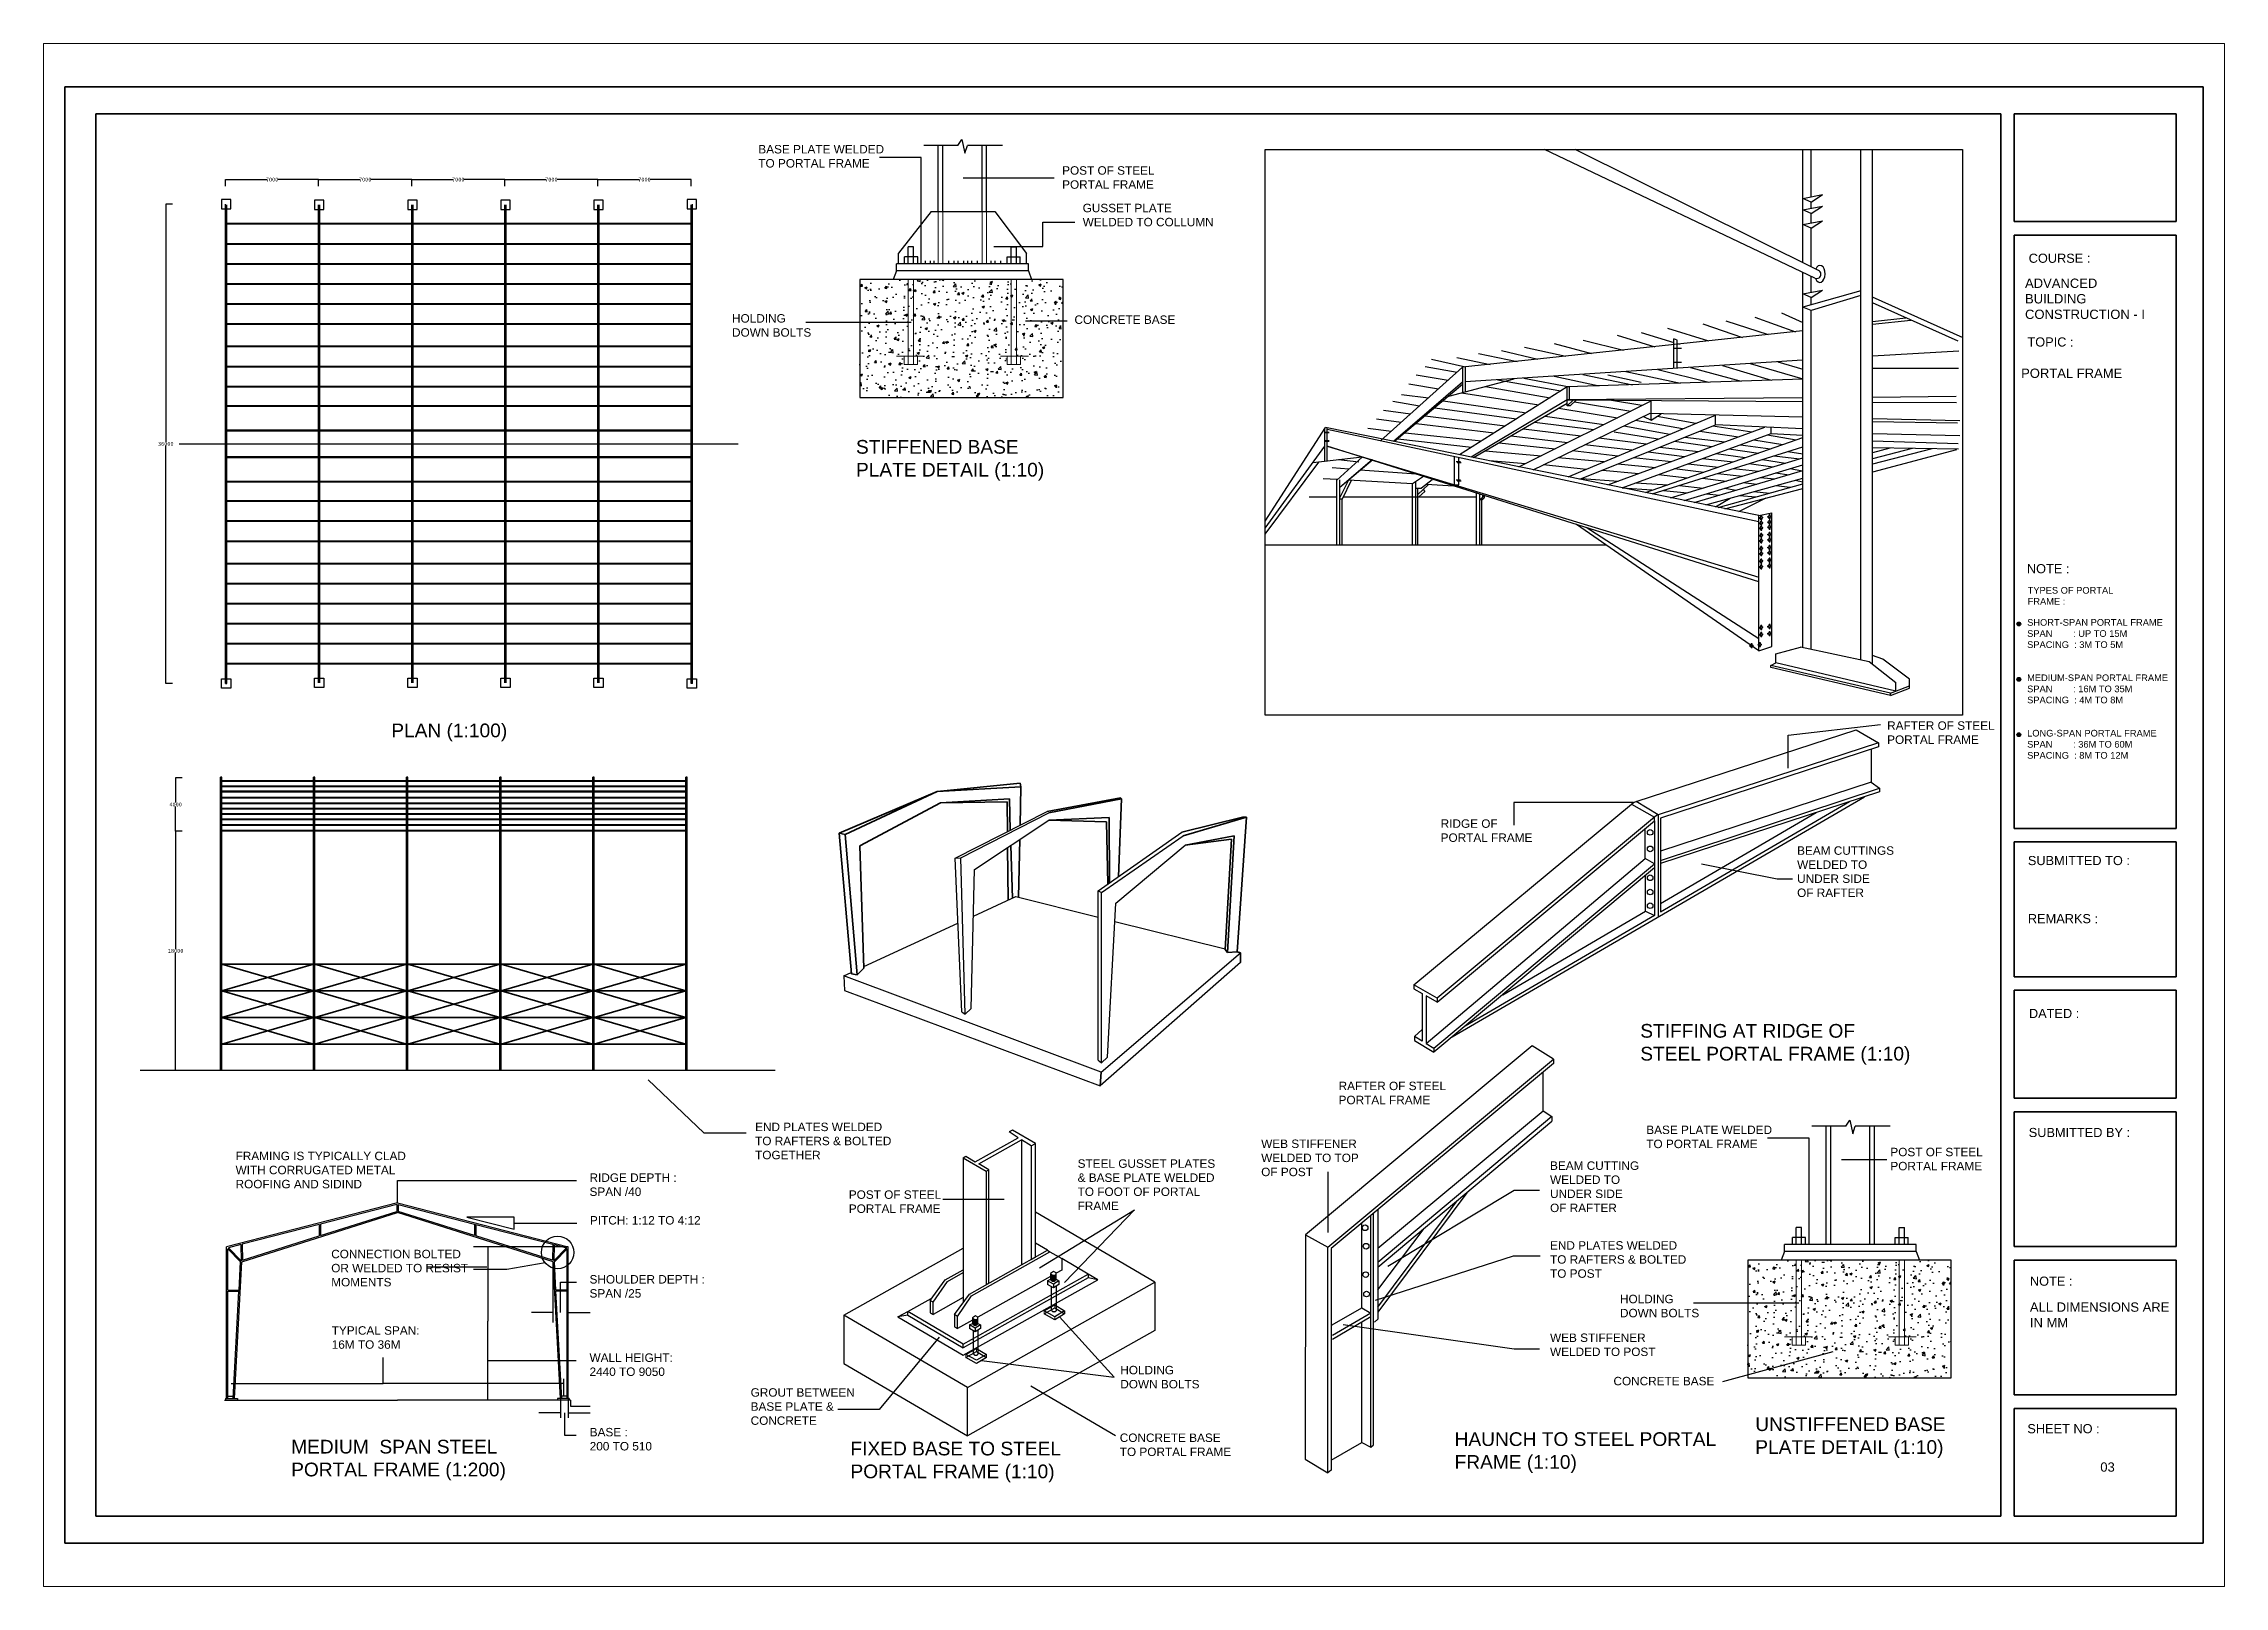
# Paper-space layout '배치1' of a CAD drawing. Header units: millimetres. Extents: x 15 to 242, y 17 to 178.
# The model-space entities are those that its viewports show. They can reach past a viewport. Long polylines and large blocks are cut down to what shows.
import ezdxf

# ---------------------------------------------------------------- set-up
doc = ezdxf.new("R2010")
doc.units = ezdxf.units.MM
for name, pattern in [('CENTER', [2, 1.25, -0.25, 0.25, -0.25]), ('DASHED', [19.05, 12.7, -6.35]), ('DASHED2', [9.525, 6.35, -3.175])]:
    doc.linetypes.add(name, pattern=pattern)
for name, color, linetype in [('A-ANNO', 1, 'Continuous'), ('A-TEXT', 2, 'Continuous'), ('aaa', 3, 'Continuous'), ('COLUMNS', 3, 'Continuous'), ('pl', 1, 'Continuous'), ('upper', 4, 'Continuous')]:
    doc.layers.add(name, color=color, linetype=linetype)
for name, color, linetype, lineweight in [('BOUNDARY', 4, 'Continuous', 35), ('desh line', 2, 'DASHED2', 0), ('Dimensions', 4, 'Continuous', 15), ('TEXT', 4, 'Continuous', 0)]:
    doc.layers.add(name, color=color, linetype=linetype, lineweight=lineweight)
doc.styles.add('Notes', font='ARIAL.TTF', dxfattribs={"height": 3})
doc.styles.get("Standard").update_dxf_attribs({"font": 'simsun.ttc'})
doc.dimstyles.get("Standard").update_dxf_attribs({"dimtxt": 0.18, "dimasz": 0.18, "dimexe": 0.18, "dimexo": 0.0625, "dimgap": 0.09, "dimtad": 0, "dimtih": 1, "dimtoh": 1, "dimdec": 4, "dimzin": 0, "dimdsep": 46, "dimtxsty": 'Standard', "dimcen": 0.09, "dimadec": 0, "dimazin": 0, "dimtfac": 1, "dimtdec": 4, "dimtofl": 0, "dimtmove": 0, "dimatfit": 3, "dimfxl": 1, "dimtolj": 1, "dimtzin": 0, "dimarcsym": 0})

psp = doc.layouts.new('배치1')

msp = doc.modelspace()

# ---------------------------------------------------------------- texts
at = {"layer": 'TEXT', "attachment_point": 1, "style": 'Notes'}
for s, width, gutter_width, heights, insert, char_height in [('BASE PLATE WELDED\\PTO PORTAL FRAME', 9493.027, 15, [2177.6], (52131.6, 105082.1), 634.48), ('POST OF STEEL PORTAL FRAME', 9493.027, 15, [2177.6], (74976.1, 103485.6), 634.48), ('GUSSET PLATE WELDED TO COLLUMN', 10197.323, 15, [3717.2], (76519, 100663.8), 634.48), ('COURSE :', 9493.027, 15, [2177.6], (147649.2, 96914.8), 686.67), ('ADVANCED \\PBUILDING \\PCONSTRUCTION - I', 14033.382, 15, [6122.2], (147373.6, 95042.5), 700), ('HOLDING\\PDOWN BOLTS', 9493.027, 15, [4977.5], (50154.9, 92368.6), 634.48), ('CONCRETE BASE', 9493.027, 15, [4977.5], (75901.6, 92271.3), 634.48), ('TOPIC :', 9493.027, 15, [2177.6], (147555.3, 90621.9), 686.67), ('PORTAL FRAME', 14033.382, 15, [2177.6], (147079.9, 88278.5), 700), ('STIFFENED BASE PLATE DETAIL (1:10)', 16700.417, 34961.8, [10711.2], (59473.5, 82912.2), 1030), ('NOTE :', 9493.027, 15, [2177.6], (147513.5, 73584.6), 686.67), ('TYPES OF PORTAL\\PFRAME :', 13123.063, 15, [6755.4], (147571.2, 71864.7), 500), ('SHORT-SPAN PORTAL FRAME\\PSPAN        : UP TO 15M\\PSPACING  : 3M TO 5M', 13704.445, 15, [7993.4], (147531.9, 69452), 500), ('MEDIUM-SPAN PORTAL FRAME\\PSPAN        : 16M TO 35M\\PSPACING  : 4M TO 8M', 13704.445, 15, [7993.4], (147531.9, 65291.2), 500), ('PLAN (1:100)', 9493.027, 15, [2177.6], (24533, 61601.4), 1030), ('RAFTER OF STEEL PORTAL FRAME', 9493.027, 15, [2177.6], (137007.6, 61767.5), 634.48), ('LONG-SPAN PORTAL FRAME\\PSPAN        : 36M TO 60M\\PSPACING  : 8M TO 12M', 13704.445, 15, [7993.4], (147531.9, 61128.2), 500), ('RIDGE OF\\PPORTAL FRAME', 9493.027, 15, [2177.6], (103435.7, 54402.4), 634.48), ('BEAM CUTTINGS  \\PWELDED TO\\PUNDER SIDE\\POF RAFTER', 12511.223, 15, [7367.9], (130237.5, 52375), 634.48), ('DATED :\\P            ', 9493.027, 15, [2177.6], (147667.6, 40159.2), 686.667), ('STIFFING AT RIDGE OF STEEL PORTAL FRAME (1:10)', 20485.265, 34961.8, [10711.2], (118444.9, 39024.1), 1030), ('RAFTER OF STEEL PORTAL FRAME', 9493.027, 15, [2177.6], (95761.3, 34687.7), 634.48), ('END PLATES WELDED\\PTO RAFTERS & BOLTED\\PTOGETHER ', 12511.223, 15, [7367.9], (51889.7, 31607.3), 634.48), ('BASE PLATE WELDED\\PTO PORTAL FRAME', 9493.027, 15, [2177.6], (118896.1, 31386.6), 634.48), ('WEB STIFFENER\\PWELDED TO TOP\\POF POST', 10464.692, 15, [5435], (89942, 30338.2), 634.48), ('POST OF STEEL PORTAL FRAME', 9493.027, 15, [2177.6], (137249.4, 29720), 634.48), ('FRAMING IS TYPICALLY CLAD WITH CORRUGATED METAL ROOFING AND SIDIND', 13704.445, 15, [7993.4], (12826.8, 29424.9), 634.48), ('STEEL GUSSET PLATES\\P& BASE PLATE WELDED\\PTO FOOT OF PORTAL FRAME', 11640.847, 15, [4977.5], (76140.2, 28850.8), 634.48), ('BEAM CUTTING  \\PWELDED TO\\PUNDER SIDE\\POF RAFTER', 12511.223, 15, [7367.9], (111660.3, 28695.3), 634.48), ('RIDGE DEPTH : \\PSPAN /40', 9493.027, 15, [2177.6], (39440.3, 27793.4), 634.48), ('POST OF STEEL PORTAL FRAME', 9493.027, 15, [2177.6], (58933.9, 26518.8), 634.48), ('PITCH: 1:12 TO 4:12', 9493.027, 15, [2177.6], (39470.1, 24588.4), 634.48), ('CONNECTION BOLTED OR WELDED TO RESIST MOMENTS', 10431.752, 15, [9681.9], (20017.2, 22053.6), 634.48), ('END PLATES WELDED\\PTO RAFTERS & BOLTED\\PTO POST', 12511.223, 15, [7367.9], (111660.3, 22701.7), 634.48), ('SHOULDER DEPTH : \\PSPAN /25', 9493.027, 15, [2177.6], (39440.3, 20153), 634.48), ('NOTE :', 9493.027, 15, [2177.6], (147740.5, 20039), 686.67), ('HOLDING\\PDOWN BOLTS', 9493.027, 15, [4977.5], (116919.4, 18673.2), 634.48), ('ALL DIMENSIONS ARE\\PIN MM', 18081.807, 15, [9191.6], (147740.5, 18098.7), 700), ('TYPICAL SPAN:\\P16M TO 36M', 9493.027, 15, [2177.6], (20054.6, 16308.7), 634.48), ('WEB STIFFENER\\PWELDED TO POST', 9493.027, 15, [2177.6], (111660.3, 15763), 634.48), ('WALL HEIGHT:\\P2440 TO 9050', 9493.027, 15, [2177.6], (39440.3, 14265.7), 634.48), ('HOLDING\\PDOWN BOLTS', 9493.027, 15, [4977.5], (79347.2, 13330.4), 634.48), ('GROUT BETWEEN BASE PLATE & CONCRETE', 9493.027, 15, [4977.5], (51553.7, 11649.5), 634.48), ('CONCRETE BASE', 9493.027, 15, [4977.5], (116429, 12502.8), 634.48), ('BASE :\\P200 TO 510', 9493.027, 15, [2177.6], (39453.1, 8667.4), 634.48), ('CONCRETE BASE\\PTO PORTAL FRAME', 9493.027, 15, [4977.5], (79308.6, 8246.7), 634.48), ('HAUNCH TO STEEL PORTAL FRAME (1:10)', 20485.265, 34961.8, [10711.2], (104482.7, 8341), 1030), ('UNSTIFFENED BASE PLATE DETAIL (1:10)', 16700.417, 34961.8, [10711.2], (127089.8, 9463.6), 1030), ('SHEET NO :', 9493.027, 15, [2177.6], (147547.7, 8956.2), 686.67), ('MEDIUM  SPAN STEEL PORTAL FRAME (1:200)', 16700.417, 34961.8, [10711.2], (17005.2, 7774.8), 1030), ('FIXED BASE TO STEEL PORTAL FRAME (1:10)', 16700.417, 34961.8, [10711.2], (59059.2, 7632.8), 1030)]:
    msp.add_mtext_dynamic_manual_height_columns(s, width=width, gutter_width=gutter_width, heights=heights, dxfattribs=dict(at, insert=insert, char_height=char_height))
for s, insert, char_height, width in [('SUBMITTED TO :\\P \\P ', (147587.2, 51650.6), 686.667, 19001.054), ('REMARKS :\\P \\P ', (147587.2, 47285.8), 686.67, 9493.027), ('SUBMITTED BY :\\P \\P ', (147652.6, 31214), 686.667, 9493.027), ('\\pxqc; 03\\P\\pq*; \\P ', (148695.8, 6076.7), 700, 9493.027)]:
    msp.add_mtext(s, dxfattribs=dict(at, insert=insert, char_height=char_height, width=width))

# ---------------------------------------------------------------- blocks, each defined once
blk = doc.blocks.new('dsfg')
at = {"layer": 'pl'}
for p, q in [((-27900, -84986), (-27900, -84636)), ((-27900, -84636), (-27750, -84636)), ((-27550, -84986), (-27900, -84986)), ((-27700, -84636), (-27550, -84636)), ((-27550, -84636), (-27550, -84986))]:
    blk.add_line(p, q, dxfattribs=at)
blk = doc.blocks.new('*D20')
at = {"layer": 'Defpoints', "color": 0}
for p in [(19070, 102485), (12070, 100624), (19070, 100574)]:
    blk.add_point(p, dxfattribs=at)
at = {"layer": 'Dimensions', "color": 0, "lineweight": -2}
for p, q in [((12070, 101985), (12070, 102485)), ((12070, 102485), (15165, 102485)), ((19070, 102485), (15975, 102485)), ((19070, 101985), (19070, 102485))]:
    blk.add_line(p, q, dxfattribs=at)
at = {"layer": 'Dimensions', "color": 0}
for points in [[(12070, 102485), (12070, 102485), (12070, 102485)], [(19070, 102485), (19070, 102485), (19070, 102485)]]:
    blk.add_solid(points, dxfattribs=at)
at = {"layer": 'Dimensions', "color": 0, "insert": (15570, 102485), "char_height": 300, "attachment_point": 5}
blk.add_mtext('\\A1;7000', dxfattribs=at)
blk = doc.blocks.new('*D21')
at = {"layer": 'Defpoints', "color": 0}
for p in [(26070, 102485), (19070, 100624), (26070, 100574)]:
    blk.add_point(p, dxfattribs=at)
at = {"layer": 'Dimensions', "color": 0, "lineweight": -2}
for p, q in [((19070, 101985), (19070, 102485)), ((19070, 102485), (22165, 102485)), ((26070, 102485), (22975, 102485)), ((26070, 101985), (26070, 102485))]:
    blk.add_line(p, q, dxfattribs=at)
at = {"layer": 'Dimensions', "color": 0}
for points in [[(19070, 102485), (19070, 102485), (19070, 102485)], [(26070, 102485), (26070, 102485), (26070, 102485)]]:
    blk.add_solid(points, dxfattribs=at)
at = {"layer": 'Dimensions', "color": 0, "insert": (22570, 102485), "char_height": 300, "attachment_point": 5}
blk.add_mtext('\\A1;7000', dxfattribs=at)
blk = doc.blocks.new('*D22')
at = {"layer": 'Defpoints', "color": 0}
for p in [(33070, 102485), (26070, 100624), (33070, 100574)]:
    blk.add_point(p, dxfattribs=at)
at = {"layer": 'Dimensions', "color": 0, "lineweight": -2}
for p, q in [((26070, 101985), (26070, 102485)), ((26070, 102485), (29165, 102485)), ((33070, 102485), (29975, 102485)), ((33070, 101985), (33070, 102485))]:
    blk.add_line(p, q, dxfattribs=at)
at = {"layer": 'Dimensions', "color": 0}
for points in [[(26070, 102485), (26070, 102485), (26070, 102485)], [(33070, 102485), (33070, 102485), (33070, 102485)]]:
    blk.add_solid(points, dxfattribs=at)
at = {"layer": 'Dimensions', "color": 0, "insert": (29570, 102485), "char_height": 300, "attachment_point": 5}
blk.add_mtext('\\A1;7000', dxfattribs=at)
blk = doc.blocks.new('*D23')
at = {"layer": 'Defpoints', "color": 0}
for p in [(40070, 102485), (33070, 100624), (40070, 100574)]:
    blk.add_point(p, dxfattribs=at)
at = {"layer": 'Dimensions', "color": 0, "lineweight": -2}
for p, q in [((33070, 101985), (33070, 102485)), ((33070, 102485), (36165, 102485)), ((40070, 102485), (36975, 102485)), ((40070, 101985), (40070, 102485))]:
    blk.add_line(p, q, dxfattribs=at)
at = {"layer": 'Dimensions', "color": 0}
for points in [[(33070, 102485), (33070, 102485), (33070, 102485)], [(40070, 102485), (40070, 102485), (40070, 102485)]]:
    blk.add_solid(points, dxfattribs=at)
at = {"layer": 'Dimensions', "color": 0, "insert": (36570, 102485), "char_height": 300, "attachment_point": 5}
blk.add_mtext('\\A1;7000', dxfattribs=at)
blk = doc.blocks.new('*D24')
at = {"layer": 'Defpoints', "color": 0}
for p in [(47070, 102485), (40070, 100624), (47070, 100574)]:
    blk.add_point(p, dxfattribs=at)
at = {"layer": 'Dimensions', "color": 0, "lineweight": -2}
for p, q in [((40070, 101985), (40070, 102485)), ((40070, 102485), (43165, 102485)), ((47070, 102485), (43975, 102485)), ((47070, 101985), (47070, 102485))]:
    blk.add_line(p, q, dxfattribs=at)
at = {"layer": 'Dimensions', "color": 0}
for points in [[(40070, 102485), (40070, 102485), (40070, 102485)], [(47070, 102485), (47070, 102485), (47070, 102485)]]:
    blk.add_solid(points, dxfattribs=at)
at = {"layer": 'Dimensions', "color": 0, "insert": (43570, 102485), "char_height": 300, "attachment_point": 5}
blk.add_mtext('\\A1;7000', dxfattribs=at)
blk = doc.blocks.new('*D25')
at = {"layer": 'Defpoints', "color": 0}
for p in [(7577, 100624), (12070, 100624), (12070, 64624)]:
    blk.add_point(p, dxfattribs=at)
at = {"layer": 'Dimensions', "color": 0, "lineweight": -2}
for p, q in [((8077, 100624), (7577, 100624)), ((7577, 100624), (7577, 82774)), ((7577, 64624), (7577, 82474)), ((8077, 64624), (7577, 64624))]:
    blk.add_line(p, q, dxfattribs=at)
at = {"layer": 'Dimensions', "color": 0}
for points in [[(7577, 100624), (7577, 100624), (7577, 100624)], [(7577, 64624), (7577, 64624), (7577, 64624)]]:
    blk.add_solid(points, dxfattribs=at)
at = {"layer": 'Dimensions', "color": 0, "insert": (7577, 82624), "char_height": 300, "attachment_point": 5}
blk.add_mtext('\\A1;36000', dxfattribs=at)
blk = doc.blocks.new('*D26')
at = {"layer": 'Defpoints', "color": 0}
for p in [(11785, 53518), (8318, 35518), (11685, 35518)]:
    blk.add_point(p, dxfattribs=at)
at = {"layer": 'Dimensions', "color": 0, "lineweight": -2}
for p, q in [((8818, 53518), (8318, 53518)), ((8318, 53518), (8318, 44668)), ((8318, 35518), (8318, 44368)), ((8818, 35518), (8318, 35518))]:
    blk.add_line(p, q, dxfattribs=at)
at = {"layer": 'Dimensions', "color": 0}
for points in [[(8318, 53518), (8318, 53518), (8318, 53518)], [(8318, 35518), (8318, 35518), (8318, 35518)]]:
    blk.add_solid(points, dxfattribs=at)
at = {"layer": 'Dimensions', "color": 0, "insert": (8318, 44518), "char_height": 300, "attachment_point": 5}
blk.add_mtext('\\A1;18000', dxfattribs=at)
blk = doc.blocks.new('*D27')
at = {"layer": 'Defpoints', "color": 0}
for p in [(8318, 57518), (11785, 57518), (11785, 53518)]:
    blk.add_point(p, dxfattribs=at)
at = {"layer": 'Dimensions', "color": 0, "lineweight": -2}
for p, q in [((8818, 57518), (8318, 57518)), ((8318, 57518), (8318, 55668)), ((8318, 53518), (8318, 55368)), ((8818, 53518), (8318, 53518))]:
    blk.add_line(p, q, dxfattribs=at)
at = {"layer": 'Dimensions', "color": 0}
for points in [[(8318, 57518), (8318, 57518), (8318, 57518)], [(8318, 53518), (8318, 53518), (8318, 53518)]]:
    blk.add_solid(points, dxfattribs=at)
at = {"layer": 'Dimensions', "color": 0, "insert": (8318, 55518), "char_height": 300, "attachment_point": 5}
blk.add_mtext('\\A1;4000', dxfattribs=at)
blk = doc.blocks.new('bolt')
for p, q in [((6.8575, 2.0985), (6.8617, 2.099)), ((6.8575, 2.0958), (6.8575, 2.0985)), ((6.8575, 2.0958), (6.8617, 2.0963)), ((6.8617, 2.099), (6.8617, 2.1039)), ((6.8652, 2.1039), (6.8617, 2.1039)), ((6.8617, 2.0909), (6.8617, 2.0963)), ((6.8617, 2.0909), (6.8652, 2.0909)), ((6.8652, 2.0994), (6.8652, 2.1039)), ((6.8652, 2.0994), (6.8685, 2.0997)), ((6.8652, 2.0967), (6.8685, 2.097)), ((6.8652, 2.0909), (6.8652, 2.0967)), ((6.8685, 2.097), (6.8685, 2.0997))]:
    blk.add_line(p, q)

# ---------------------------------------------------------------- dimensions: what is measured, and where the dimension line sits
at = {"layer": 'Dimensions'}
for base, p1, p2, picture, middle in [((19070.2, 102485), (12070.2, 100624.3), (19070.2, 100574.3), '*D20', (15570.2, 102485)), ((26070.2, 102485), (19070.2, 100624.3), (26070.2, 100574.3), '*D21', (22570.2, 102485)), ((33070.2, 102485), (26070.2, 100624.3), (33070.2, 100574.3), '*D22', (29570.2, 102485)), ((40070.2, 102485), (33070.2, 100624.3), (40070.2, 100574.3), '*D23', (36570.2, 102485)), ((47070.2, 102485), (40070.2, 100624.3), (47070.2, 100574.3), '*D24', (43570.2, 102485))]:
    dim = msp.add_linear_dim(base=base, p1=p1, p2=p2, dimstyle='Standard', override={"dimtxt": 300, "dimdec": 0, "dimtdec": 0, "dimfxl": 500, "dimfxlon": 1}, dxfattribs=at)
    dim.commit()
    dim.dimension.update_dxf_attribs({"geometry": picture, "text_midpoint": middle})
for base, p1, p2, picture, middle in [((7577.4, 100624.3), (12070.2, 64624.3), (12070.2, 100624.3), '*D25', (7577.4, 82624.3)), ((8317.8, 57517.8), (11784.8, 53517.8), (11784.8, 57517.8), '*D27', (8317.8, 55517.8)), ((8317.8, 35517.8), (11784.8, 53517.8), (11684.8, 35517.8), '*D26', (8317.8, 44517.8))]:
    dim = msp.add_linear_dim(base=base, p1=p1, p2=p2, angle=90, dimstyle='Standard', override={"dimtxt": 300, "dimdec": 0, "dimtdec": 0, "dimfxl": 500, "dimfxlon": 1}, dxfattribs=at)
    dim.commit()
    dim.dimension.update_dxf_attribs({"geometry": picture, "text_midpoint": middle})

# ---------------------------------------------------------------- hatches: boundary and pattern name
at = {"layer": 'pl'}
h = msp.add_hatch(color=256, dxfattribs=at)
edge = h.paths.add_edge_path()
edge.add_arc((146904.2, 69086.5), 142.4, 0, 360)
h = msp.add_hatch(color=256, dxfattribs=at)
edge = h.paths.add_edge_path()
edge.add_arc((146904.2, 64925.8), 142.4, 0, 360)
h = msp.add_hatch(color=256, dxfattribs=at)
edge = h.paths.add_edge_path()
edge.add_arc((146904.2, 60762.8), 142.4, 0, 360)
at = {"layer": 'upper'}
h = msp.add_hatch(dxfattribs=at)
h.set_pattern_fill('AR-CONC', color=256, scale=10, style=0)
h.set_pattern_definition([(50, (520214, 86150.1), (1821.8467, -159.391), [190.5, -2095.5]), (355, (520214, 86150.1), (-352.428, 1910.5664), [152.4, -1676.4]), (100.451, (520365.8, 86136.8), (1469.425, 1751.167), [161.9, -1780.9]), (46.1842, (520214, 86658), (2710.79, -420.423), [285.75, -3143.25]), (96.6356, (520439.9, 86623), (2374.042, 2474.256), [242.85, -2671.35]), (351.184, (520214, 86658), (2374.046, 2474.251), [228.6, -2514.6]), (21, (520468, 86531.1), (1516.149, -1022.655), [190.5, -2095.5]), (326, (520468, 86531.1), (618.02, 1841.88), [152.4, -1676.4]), (71.4514, (520594.3, 86445.9), (2134.165, 819.2286), [161.9, -1780.9]), (37.5, (520213.96, 86150.1), (30.886, 845.5504), [0, -1656.08, 0, -1701.8, 0, -1682.75]), (7.5, (520214, 86150.1), (668.1966, 1001.8057), [0, -970.28, 0, -1617.98, 0, -641.35]), (327.5, (519647.54, 86150.1), (1355.906, -57.2874), [0, -635, 0, -1981.2, 0, -2628.9]), (317.5, (519393.5, 86150.1), (1481.2918, 254.265), [0, -825.5, 0, -1315.72, 0, -1866.9])])
h.paths.add_polyline_path([(75060.1, 94961.9), (59769.5, 94961.9), (59769.5, 86115.5), (75060.1, 86115.5)])
h.paths.add_polyline_path([(64103, 89207.1), (64103, 88576.1), (63096.4, 88576.1), (63096.4, 89207.1)], flags=16)
h.paths.add_polyline_path([(71851.8, 89207.1), (71851.8, 88576.1), (70845.2, 88576.1), (70845.2, 89207.1)], flags=16)
h = msp.add_hatch(dxfattribs=at)
h.set_pattern_fill('AR-CONC', color=256, scale=10, style=0)
h.set_pattern_definition([(50, (586978.4, 12454.7), (1821.8467, -159.391), [190.5, -2095.5]), (355, (586978.4, 12454.7), (-352.428, 1910.5664), [152.4, -1676.4]), (100.451, (587130.2, 12441.4), (1469.425, 1751.167), [161.9, -1780.9]), (46.1842, (586978.4, 12962.7), (2710.79, -420.423), [285.75, -3143.25]), (96.6356, (587204.3, 12927.6), (2374.042, 2474.256), [242.85, -2671.35]), (351.184, (586978.4, 12962.7), (2374.046, 2474.251), [228.6, -2514.6]), (21, (587232.4, 12835.7), (1516.149, -1022.655), [190.5, -2095.5]), (326, (587232.4, 12835.7), (618.02, 1841.88), [152.4, -1676.4]), (71.4514, (587358.7, 12750.5), (2134.165, 819.2286), [161.9, -1780.9]), (37.5, (586978.4, 12454.7), (30.886, 845.5504), [0, -1656.08, 0, -1701.8, 0, -1682.75]), (7.5, (586978.4, 12454.7), (668.1966, 1001.8057), [0, -970.28, 0, -1617.98, 0, -641.35]), (327.5, (586412, 12454.7), (1355.906, -57.2874), [0, -635, 0, -1981.2, 0, -2628.9]), (317.5, (586158, 12454.7), (1481.2918, 254.265), [0, -825.5, 0, -1315.72, 0, -1866.9])])
h.paths.add_polyline_path([(141824.5, 21266.5), (126534, 21266.5), (126534, 12420.1), (141824.5, 12420.1)])
h.paths.add_polyline_path([(130867.4, 15511.7), (130867.4, 14880.7), (129860.8, 14880.7), (129860.8, 15511.7)], flags=16)
h.paths.add_polyline_path([(138616.2, 15511.7), (138616.2, 14880.7), (137609.7, 14880.7), (137609.7, 15511.7)], flags=16)

# ---------------------------------------------------------------- linework, layer by layer
for p, q in [((90236.6, 62238.8), (90236.6, 104745.4)), ((90236.6, 104745.4), (142661.6, 104745.4)), ((142661.6, 104745.4), (142661.6, 62238.8)), ((124888.4, 91863.4), (128051.6, 90831)), ((127046.9, 92152.2), (130125.1, 91052.8)), ((129071.8, 92469.6), (130667.1, 91736.4)), ((114141.1, 90420.3), (117170.9, 89667.2)), ((116711.3, 90799.5), (119537.5, 89920.3)), ((118502.3, 90993.4), (120979.4, 90247.7)), ((120497.8, 91310.9), (123576, 90352.3)), ((120979.4, 88283.2), (120979.4, 90520.2)), ((121225.2, 90418.1), (120979.4, 90520.2)), ((121225.2, 88299), (121225.2, 90418.1)), ((123137.5, 91636.7), (126125.4, 90625)), ((102749.6, 88980.9), (105309.9, 88398.4)), ((104639.1, 89113.5), (107147, 88594.9)), ((106282.9, 89422.9), (109179.7, 88812.4)), ((108012.2, 89643.3), (110730.8, 88978.3)), ((109734.5, 89890.5), (112837.6, 89203.6)), ((111959.3, 90155.6), (114766.7, 89410)), ((120979.4, 89821.7), (121532.3, 89821.7)), ((120979.4, 88755), (121532.3, 88755)), ((121225.2, 90173.7), (121403.9, 90120)), ((126714.4, 88651.8), (130667.1, 87501.5)), ((128793.2, 88785.4), (130667.1, 88241.8)), ((101037, 87125.7), (103274.5, 86754.4)), ((101601.9, 87805.8), (104005.2, 87409.2)), ((102282, 88443.2), (104664.5, 88000.1)), ((106801.2, 86936.2), (111662.1, 86089.2)), ((107697.1, 87429.7), (112473.7, 86599.8)), ((109696.5, 87558.2), (113111.4, 86903.5)), ((111976.6, 87704.7), (115364.5, 86979.4)), ((114119.6, 87842.4), (117849.9, 87063.1)), ((116012.1, 87809.5), (118508.5, 87255.3)), ((117367.7, 88051.1), (121458, 87184.6)), ((119776.5, 88205.9), (123595.1, 87256.6)), ((122208.5, 88362.2), (126040.8, 87339)), ((124621.5, 88517.3), (128284.2, 87414.5)), ((99827.6, 85827.5), (101851.5, 85479.1)), ((100480.6, 86330.9), (102517.2, 86075.7)), ((103006.4, 85333.6), (109149.7, 84508.5)), ((103623.8, 85851.6), (109751, 84974.5)), ((105004.2, 86460.3), (110807.4, 85551.4)), ((112328.1, 85308.3), (116724.6, 84585.2)), ((113127.5, 85911.8), (113127.5, 86904.1)), ((113500.7, 85789.2), (117725.7, 85084.4)), ((118566.6, 85503.7), (116271.5, 85888.1)), ((97961.7, 83799.7), (99738.5, 83585.6)), ((98615.1, 84506.6), (100474, 84244.7)), ((99126.9, 85150), (101170.8, 84869.1)), ((101588.5, 84144.3), (107448.8, 83438.4)), ((102279.2, 84723.6), (108285.5, 83964.8)), ((109658, 83761.2), (113974.1, 83213.7)), ((110490.4, 84243.5), (114942.3, 83696.5)), ((111294.1, 84709.2), (115707.2, 84077.9)), ((120658.1, 83336), (117195.9, 83958.6)), ((121631, 83743.1), (118075.1, 84382.5)), ((122611.2, 84153.4), (119703.1, 84676.3)), ((123907.1, 83978.8), (126824.6, 83522.2)), ((100225, 83000.5), (105746.9, 82367.6)), ((100755.9, 83445.8), (106497, 82839.6)), ((106806.2, 82108.9), (110994.1, 81727.7)), ((107838.1, 82706.7), (112044.2, 82251.3)), ((108748.3, 83234.1), (112984.6, 82720.3)), ((116750.7, 81700.6), (113348.4, 82103.2)), ((117808.5, 82143.3), (114257.4, 82541.6)), ((118895.3, 82598.2), (115320, 83054)), ((119772.8, 82965.4), (116489.8, 83496.7)), ((119035.6, 82027.4), (121781.3, 81661.7)), ((119912.8, 82378.8), (122823.2, 82046)), ((121021.6, 82823), (123817.6, 82412.9)), ((121783, 83127.9), (124795.5, 82773.7)), ((122921.3, 83584), (125829.7, 83155.2)), ((125095.1, 82236.5), (127337.3, 81934.4)), ((125978, 82557.5), (128245.7, 82252.2)), ((126973.8, 82919.5), (129157.4, 82571.1)), ((128000.9, 83292.9), (130159, 82921.5)), ((129545.5, 82049.4), (130667.1, 81868.5)), ((137220, 82300.9), (135913.3, 81946.9)), ((138887.5, 82278.7), (135913.3, 81485.6)), ((140362.8, 82259.1), (135913.3, 81101.3)), ((142225.8, 82166.6), (135913.3, 80499.9)), ((96538.6, 80717.9), (95273.3, 80812.1)), ((97286.8, 81255.7), (95765.1, 81425.4)), ((101602.2, 80340.7), (97389.4, 80654.5)), ((107103, 81364), (109805.9, 81135.3)), ((114376.1, 80706.8), (111171.6, 81053.5)), ((115704.3, 81262.7), (112271.8, 81584)), ((115601.7, 80651.8), (118344.5, 80393.8)), ((116750.1, 81111.9), (119590.8, 80853.5)), ((117940, 81588.5), (120781.6, 81292.8)), ((121029.4, 80758.4), (123223.6, 80495.3)), ((122053.1, 81130.6), (124325.4, 80880.8)), ((123144.5, 81527.4), (125422.1, 81264.4)), ((124146.1, 81891.5), (126335.9, 81584.1)), ((124287.2, 80402.5), (126127.5, 80196)), ((125439.5, 80763.4), (127340.3, 80563.8)), ((126621.9, 81133.7), (128406.4, 80887.2)), ((127635.5, 81451.2), (129370.5, 81179.6)), ((128506.4, 81723.9), (130419.7, 81497.8)), ((128610.8, 80435.9), (129635.3, 80306.2)), ((129714.9, 80767.9), (130623.2, 80594.7)), ((95661.5, 79931.8), (94613.2, 79989)), ((101323.9, 79622.8), (96494.9, 79886.3)), ((101568.9, 79716.9), (101568.9, 79784.5)), ((104424.4, 79453.7), (102342.2, 79567.3)), ((114032.8, 80023.4), (116812.8, 79828.7)), ((117076.3, 79321.2), (119325.7, 79168.3)), ((118118, 79699.9), (120506.5, 79544.8)), ((119823.3, 80319.9), (121973.1, 80057.9)), ((120184.6, 79117.6), (121961.1, 78932.4)), ((121396, 79497), (123180.7, 79302.3)), ((123113.1, 80034.8), (124899.1, 79823.4)), ((123431.6, 78878.4), (124392.1, 78775)), ((124772.7, 79281.7), (125654, 79143.5)), ((125915.4, 78739.3), (127133.4, 78636.3)), ((126189.1, 79707.7), (127208.8, 79597.6)), ((126975.2, 79031.4), (128166.7, 78925.1)), ((127454.9, 80088.3), (128553.4, 79990.2)), ((128637.3, 79489.3), (129725, 79360.5)), ((130082.3, 79887.5), (130667.1, 79760.9)), ((93538.5, 78649.1), (95631.2, 78649.1)), ((95866.5, 78649.1), (95890.9, 78649.1)), ((96018.7, 78457.1), (95866.5, 78457.1)), ((96110.9, 78649.1), (106140, 78649.1)), ((124091.1, 77892.7), (125196.6, 78541.3)), ((125849.3, 77535.5), (127918.1, 78571.7)), ((90236.6, 75031.4), (115846.3, 75031.4)), ((142661.6, 62238.8), (90236.6, 62238.8))]:
    msp.add_line(p, q)
at = {"linetype": 'DASHED', "ltscale": 500}
for points in [[(74179.1, 17498.9), (74179.1, 19284.1)], [(74546.9, 17498.9), (74546.9, 19346.1)], [(75157.7, 17465.6), (75157.7, 17236.5)], [(68301.3, 14230.6), (68301.3, 15961.6)], [(68669.1, 14230.6), (68669.1, 16023.6)]]:
    msp.add_lwpolyline(points, dxfattribs=at)
for points in [[(75157.7, 17465.6), (74415, 17016.6), (73616.1, 17465.6), (74415, 17914.6)], [(75157.7, 17236.5), (74415, 16787.5), (73616.1, 17236.5), (74415, 17685.5)], [(69279.9, 14197.4), (68537.2, 13748.3), (67738.3, 14197.4), (68537.2, 14646.4)], [(69279.9, 13968.3), (68537.2, 13519.3), (67738.3, 13968.3), (68537.2, 14417.3)]]:
    msp.add_lwpolyline(points, close=True, dxfattribs=at)
for points in [[(74179.1, 17498.9, 0.51697631), (74546.9, 17498.9, 1.93850157)], [(68301.3, 14230.6, 0.51697631), (68669.1, 14230.6, 1.93850157)]]:
    msp.add_lwpolyline(points, format="xyb", dxfattribs=at)
at = {"layer": 'A-ANNO'}
for p, q in [((128632.2, 66838.3), (130501.6, 67337.8)), ((135661.9, 66239.1), (130501.6, 67337.8)), ((128259.1, 65977.3), (128632.2, 66166.4)), ((137254.9, 63884.2), (128259.1, 65977.3)), ((128259.1, 65804), (128259.1, 65977.3)), ((137254.9, 63710.9), (128259.1, 65804)), ((128632.2, 66166.4), (128632.2, 66838.3)), ((137651, 64037.4), (128632.2, 66166.4)), ((137668.3, 64662.5), (135661.9, 66239.1)), ((136684.5, 66448.3), (135913.3, 66711.5)), ((138688.4, 64932.3), (136684.5, 66448.3)), ((137254.9, 63884.2), (138688.4, 64438.6)), ((137254.9, 63710.9), (138688.4, 64265.2)), ((137651, 64037.4), (137651, 64676.1)), ((138688.4, 64265.2), (138688.4, 64932.3)), ((137254.9, 63710.9), (137254.9, 63884.2))]:
    msp.add_line(p, q, dxfattribs=at)
at = {"layer": 'A-TEXT'}
for p, q in [((73521, 99281.1), (75920.6, 99281.1)), ((37841.7, 22273.3), (30707.4, 22273.3)), ((36702.7, 16595.4), (36702.7, 21155)), ((37498.5, 11059.8), (37498.5, 12362.9)), ((37258.5, 10866.9), (37258.5, 9414.9)), ((37841.7, 10871.9), (37841.7, 9420.2))]:
    msp.add_line(p, q, dxfattribs=at)
at = {"layer": 'aaa'}
for p, q in [((12070.2, 64624.3), (12070.2, 100624.3)), ((12170.2, 64624.3), (12170.2, 100574.3)), ((19070.2, 64674.3), (19070.2, 100574.3)), ((19170.2, 64674.3), (19170.2, 100574.3)), ((26070.2, 64674.3), (26070.2, 100574.3)), ((26170.2, 64674.3), (26170.2, 100574.3)), ((33070.2, 64674.3), (33070.2, 100574.3)), ((33170.2, 64674.3), (33170.2, 100574.3)), ((40070.2, 64674.3), (40070.2, 100574.3)), ((40170.2, 64674.3), (40170.2, 100574.3)), ((47070.2, 64624.3), (47070.2, 100574.3)), ((47170.2, 64624.3), (47170.2, 100624.3)), ((90236.6, 76823), (94776.6, 83849)), ((94734.2, 81305), (94734.2, 83783.4)), ((127362.4, 77228.1), (94776.6, 83849)), ((94905, 81324.1), (94905, 83822.9)), ((127362.4, 76765.9), (94905, 83695.7)), ((90236.6, 76280.8), (94734.2, 82445.8)), ((94684.6, 83499.4), (95041.8, 83499.4)), ((94684.6, 83475.4), (95041.8, 83475.4)), ((94684.6, 82866.4), (95041.8, 82866.4)), ((94684.6, 82831.4), (95041.8, 82831.4)), ((94905, 82451.9), (127362.4, 72594.2)), ((127362.4, 72244.1), (94905, 82445.7)), ((90236.6, 75829.4), (94263.6, 81252.3)), ((97536.2, 81618.7), (93828, 81203.5)), ((104488.3, 79541.3), (104488.3, 81649.6)), ((104916, 81268.1), (104606.3, 81268.1)), ((104978.2, 81184.8), (104668.5, 81184.8)), ((104808.8, 79541.3), (104808.8, 81581.2)), ((104488.3, 79541.3), (104808.8, 79541.3)), ((104916, 79904.6), (104606.3, 79904.6)), ((104978.2, 79821.3), (104668.5, 79821.3)), ((127362.4, 77229.9), (128345, 77439)), ((127362.4, 67062.9), (127362.4, 77229.9)), ((128345, 67401.6), (128345, 77439)), ((127362.4, 67062.9), (113642.4, 76556.4)), ((127362.4, 67972.5), (114365.6, 76329.1)), ((128208.3, 73733.9), (128208.3, 73996.2)), ((127362.4, 67062.9), (128345, 67401.6)), ((11980.7, 10760.2), (24998.5, 10760.2)), ((38016.3, 10760.2), (24998.5, 10760.2)), ((38016.3, 10301.4), (39491.7, 10301.4))]:
    msp.add_line(p, q, dxfattribs=at)
for points in [[(75060.1, 94961.9), (59769.5, 94961.9), (59769.5, 86115.5), (75060.1, 86115.5)], [(141824.5, 21266.5), (126534, 21266.5), (126534, 12420.1), (141824.5, 12420.1)]]:
    msp.add_lwpolyline(points, close=True, dxfattribs=at)
for points in [[(81953.3, 19611.1), (72964.6, 24871.6)], [(58571, 17137.6), (58571, 13507.5), (67850.8, 8076.7), (67850.8, 11706.7), (58571, 17137.6), (67544.5, 22167.2)], [(58571, 17137.6), (67544.5, 22167.2)], [(67850.8, 11706.7), (81953.3, 19611.1), (81953.3, 15981), (67850.8, 8076.7)]]:
    msp.add_lwpolyline(points, dxfattribs=at)
at = {"layer": 'BOUNDARY'}
for p, q in [((0, 109459.5), (160755.6, 109459.5)), ((0, 0), (0, 109459.5)), ((160755.6, 109459.5), (160755.6, 0)), ((2328.4, 107432.4), (145552.9, 107432.4)), ((2328.4, 2027), (2328.4, 107432.4)), ((145552.9, 107432.4), (145552.9, 2027)), ((146566.4, 107432.4), (158728.6, 107432.4)), ((146566.4, 107432.4), (146566.4, 99324.3)), ((158728.6, 107432.4), (158728.6, 99324.3)), ((146566.4, 99324.3), (158728.6, 99324.3)), ((47070.2, 97654.3), (12070.2, 97654.3)), ((47070.2, 97624.3), (12070.2, 97624.3)), ((146566.4, 98310.8), (158728.6, 98310.8)), ((146566.4, 98310.8), (146566.4, 53716.2)), ((158728.6, 98310.8), (158728.6, 53716.2)), ((47070.2, 96154.3), (12070.2, 96154.3)), ((47070.2, 96124.3), (12070.2, 96124.3)), ((47070.2, 94654.3), (12070.2, 94654.3)), ((47070.2, 94624.3), (12070.2, 94624.3)), ((47070.2, 93154.3), (12070.2, 93154.3)), ((47070.2, 93124.3), (12070.2, 93124.3)), ((47070.2, 91654.3), (12070.2, 91654.3)), ((47070.2, 91624.3), (12070.2, 91624.3)), ((47070.2, 89972.8), (12070.2, 89972.8)), ((47070.2, 89942.8), (12070.2, 89942.8)), ((47070.2, 88434.8), (12070.2, 88434.8)), ((47070.2, 88404.8), (12070.2, 88404.8)), ((47070.2, 86927.5), (12070.2, 86927.5)), ((47070.2, 86897.5), (12070.2, 86897.5)), ((47070.2, 85479.8), (12070.2, 85479.8)), ((47070.2, 85449.8), (12070.2, 85449.8)), ((47070.2, 83641.7), (12070.2, 83641.7)), ((47070.2, 83611.7), (12070.2, 83611.7)), ((47070.2, 81636.9), (12070.2, 81636.9)), ((47070.2, 81606.9), (12070.2, 81606.9)), ((47070.2, 79798.8), (12070.2, 79798.8)), ((47070.2, 79768.8), (12070.2, 79768.8)), ((47070.2, 78351.1), (12070.2, 78351.1)), ((47070.2, 78321.1), (12070.2, 78321.1)), ((47070.2, 76843.8), (12070.2, 76843.8)), ((47070.2, 76813.8), (12070.2, 76813.8)), ((47070.2, 75305.8), (12070.2, 75305.8)), ((47070.2, 75275.8), (12070.2, 75275.8)), ((47070.2, 73624.3), (12070.2, 73624.3)), ((47070.2, 73594.3), (12070.2, 73594.3)), ((47070.2, 72124.3), (12070.2, 72124.3)), ((47070.2, 72094.3), (12070.2, 72094.3)), ((47070.2, 70624.3), (12070.2, 70624.3)), ((47070.2, 70594.3), (12070.2, 70594.3)), ((47070.2, 69124.3), (12070.2, 69124.3)), ((47070.2, 69094.3), (12070.2, 69094.3)), ((47070.2, 67624.3), (12070.2, 67624.3)), ((47070.2, 67594.3), (12070.2, 67594.3)), ((46684.8, 57306.3), (11784.8, 57306.3)), ((46684.8, 57276.3), (11784.8, 57276.3)), ((46684.8, 56905.6), (11784.8, 56905.6)), ((46684.8, 56875.6), (11784.8, 56875.6)), ((46684.8, 56509), (11784.8, 56509)), ((46684.8, 56479), (11784.8, 56479)), ((46684.8, 56049.8), (11784.8, 56049.8)), ((46684.8, 56019.8), (11784.8, 56019.8)), ((58213.4, 53364.8), (65584, 56487)), ((65584, 56487), (58650.6, 53258.5)), ((65584, 56487), (71830.6, 57130.4)), ((71880.9, 56844.4), (65584, 56487)), ((65824.7, 55636.2), (71005.4, 55946.3)), ((71005.4, 55946.3), (71078.6, 53593.6)), ((71880.9, 56844.4), (71820, 53969.3)), ((71830.6, 57130.4), (71880.9, 56844.4)), ((79354.9, 56026.8), (73858.6, 55002.4)), ((73970.6, 54890.9), (79434, 55956.9)), ((79204.8, 50109.2), (79434, 55956.9)), ((79434, 55956.9), (79354.9, 56026.8)), ((46684.8, 55623.5), (11784.8, 55623.5)), ((46684.8, 55593.5), (11784.8, 55593.5)), ((46684.8, 55230), (11784.8, 55230)), ((46684.8, 55200), (11784.8, 55200)), ((46684.8, 54810.3), (11784.8, 54810.3)), ((46684.8, 54780.3), (11784.8, 54780.3)), ((46684.8, 54410.3), (11784.8, 54410.3)), ((46684.8, 54380.3), (11784.8, 54380.3)), ((59763, 52404.1), (65824.7, 55636.2)), ((65824.7, 55636.2), (70843.5, 55713.8)), ((70843.5, 55713.8), (70862.4, 53484)), ((73975.7, 54344.3), (78520.1, 54553.9)), ((78302.5, 54216.1), (73975.7, 54344.3)), ((78302.5, 54216.1), (78420, 49561.9)), ((78520.1, 54553.9), (78547.7, 49651)), ((88539.2, 54567.7), (83970.3, 53432.7)), ((84076.9, 53169.9), (88831.4, 54570.6)), ((88123.3, 44436.1), (88831.4, 54570.6)), ((88831.4, 54570.6), (88539.2, 54567.7)), ((46684.8, 53999.5), (11784.8, 53999.5)), ((46684.8, 53969.5), (11784.8, 53969.5)), ((58650.6, 53258.5), (58213.4, 53364.8)), ((58213.4, 53364.8), (59128.9, 42795.5)), ((59566.5, 42728.3), (58650.6, 53258.5)), ((71797.3, 52895.6), (71705.2, 48550)), ((84230.8, 52462.7), (87917.6, 53167.6)), ((87704.1, 52901.9), (84230.8, 52462.7)), ((87704.1, 52901.9), (87229.6, 44617.5)), ((87917.6, 53167.6), (87415.8, 44395.3)), ((158728.6, 53716.2), (146566.4, 53716.2)), ((146566.4, 52702.7), (146566.4, 42567.6)), ((158728.6, 52702.7), (146566.4, 52702.7)), ((158728.6, 52702.7), (158728.6, 42567.6)), ((59763, 52404.1), (60075, 43226)), ((70872.7, 52280.7), (70906.2, 48325.9)), ((71114.5, 52441.6), (71238, 48478.7)), ((87229.6, 44617.5), (87415.8, 44395.3)), ((87415.8, 44395.3), (88123.3, 44436.1)), ((88123.3, 44436.1), (88382, 44371.2)), ((88382, 44371.2), (88397, 43635.1)), ((11684.8, 43518.3), (46784.8, 43518.3)), ((18684.8, 41518.3), (11784.8, 43518.3)), ((11784.8, 41518.3), (18684.8, 43518.3)), ((25684.8, 41518.3), (18784.8, 43518.3)), ((18784.8, 41518.3), (25684.8, 43518.3)), ((32684.8, 41518.3), (25784.8, 43518.3)), ((25784.8, 41518.3), (32684.8, 43518.3)), ((39684.8, 41518.3), (32784.8, 43518.3)), ((32784.8, 41518.3), (39684.8, 43518.3)), ((46684.8, 41518.3), (39784.8, 43518.3)), ((39784.8, 41518.3), (46684.8, 43518.3)), ((59566.5, 42728.3), (59128.9, 42795.5)), ((60075, 43226), (59566.5, 42728.3)), ((11684.8, 41518.3), (46784.8, 41518.3)), ((18684.8, 39518.3), (11784.8, 41518.3)), ((11784.8, 39518.3), (18684.8, 41518.3)), ((25684.8, 39518.3), (18784.8, 41518.3)), ((18784.8, 39518.3), (25684.8, 41518.3)), ((32684.8, 39518.3), (25784.8, 41518.3)), ((25784.8, 39518.3), (32684.8, 41518.3)), ((39684.8, 39518.3), (32784.8, 41518.3)), ((32784.8, 39518.3), (39684.8, 41518.3)), ((46684.8, 39518.3), (39784.8, 41518.3)), ((39784.8, 39518.3), (46684.8, 41518.3)), ((158728.6, 42567.6), (146566.4, 42567.6)), ((146566.4, 41554.1), (146566.4, 33445.9)), ((158728.6, 41554.1), (146566.4, 41554.1)), ((158728.6, 41554.1), (158728.6, 33445.9)), ((11684.8, 39518.3), (46784.8, 39518.3)), ((18684.8, 37518.3), (11784.8, 39518.3)), ((11784.8, 37518.3), (18684.8, 39518.3)), ((25684.8, 37518.3), (18784.8, 39518.3)), ((18784.8, 37518.3), (25684.8, 39518.3)), ((32684.8, 37518.3), (25784.8, 39518.3)), ((25784.8, 37518.3), (32684.8, 39518.3)), ((39684.8, 37518.3), (32784.8, 39518.3)), ((32784.8, 37518.3), (39684.8, 39518.3)), ((46684.8, 37518.3), (39784.8, 39518.3)), ((39784.8, 37518.3), (46684.8, 39518.3)), ((11684.8, 37518.3), (46784.8, 37518.3)), ((77910.6, 35394.9), (77839.4, 34370.4)), ((158728.6, 33445.9), (146566.4, 33445.9)), ((146566.4, 32432.4), (146566.4, 22297.3)), ((158728.6, 32432.4), (146566.4, 32432.4)), ((158728.6, 32432.4), (158728.6, 22297.3)), ((158728.6, 22297.3), (146566.4, 22297.3)), ((146566.4, 21283.8), (146566.4, 11148.6)), ((158728.6, 21283.8), (146566.4, 21283.8)), ((158728.6, 21283.8), (158728.6, 11148.6)), ((158728.6, 11148.6), (146566.4, 11148.6)), ((146566.4, 10135.1), (146566.4, 2027)), ((158728.6, 10135.1), (146566.4, 10135.1)), ((158728.6, 10135.1), (158728.6, 2027)), ((145552.9, 2027), (2328.4, 2027)), ((158728.6, 2027), (146566.4, 2027)), ((160755.6, 0), (0, 0))]:
    msp.add_line(p, q, dxfattribs=at)
at = {"layer": 'COLUMNS'}
for p, q in [((11684.8, 35517.8), (11684.8, 57567.8)), ((11784.8, 35517.8), (11784.8, 57567.8)), ((18684.8, 35517.8), (18684.8, 57567.8)), ((18784.8, 35517.8), (18784.8, 57567.8)), ((25684.8, 35517.8), (25684.8, 57567.8)), ((25784.8, 35517.8), (25784.8, 57567.8)), ((32684.8, 35517.8), (32684.8, 57567.8)), ((32784.8, 35517.8), (32784.8, 57567.8)), ((39684.8, 35517.8), (39684.8, 57567.8)), ((39784.8, 35517.8), (39784.8, 57567.8)), ((46684.8, 35517.8), (46684.8, 57567.8)), ((46784.8, 35517.8), (46784.8, 57567.8)), ((68297.7, 47124.4), (71502.8, 48600.7)), ((71502.8, 48600.7), (77673.7, 47054.5)), ((60071.3, 43335), (67137.6, 46589.9)), ((78942.5, 46736.5), (87232, 44659.4)), ((77910.6, 35394.9), (88382, 44371.2)), ((58562.5, 42640), (59120.1, 42896.8)), ((77910.6, 35394.9), (58562.5, 42640)), ((58562.5, 42640), (58602.6, 41548)), ((88397, 43635.1), (77839.4, 34370.4)), ((58602.6, 41548), (77839.4, 34370.4)), ((53409.7, 35517.8), (5648.4, 35517.8))]:
    msp.add_line(p, q, dxfattribs=at)
at = {"layer": 'desh line', "linetype": 'DASHED', "ltscale": 500}
for p, q in [((65665.1, 96147.9), (65665.1, 100085.9)), ((65998.8, 96147.9), (65998.8, 100085.9)), ((68949.4, 96147.9), (68949.4, 100085.9)), ((69283, 96147.9), (69283, 100085.9)), ((63406.9, 88576.1), (63406.9, 94923.2)), ((63809.9, 88576.1), (63809.9, 94923.2)), ((71138.3, 88576.1), (71138.3, 94923.2)), ((71541.3, 88576.1), (71541.3, 94923.2)), ((64604.2, 89207.1), (62513.3, 89207.1)), ((63096.4, 88576.1), (63096.4, 89207.1)), ((64103, 88576.1), (63096.4, 88576.1)), ((64103, 88576.1), (64103, 89207.1)), ((70344, 89207.1), (72434.9, 89207.1)), ((70845.2, 88576.1), (70845.2, 89207.1)), ((70845.2, 88576.1), (71851.8, 88576.1)), ((71851.8, 88576.1), (71851.8, 89207.1)), ((130171.4, 14880.7), (130171.4, 21227.7)), ((130574.3, 14880.7), (130574.3, 21227.7)), ((137902.7, 14880.7), (137902.7, 21227.7)), ((138305.7, 14880.7), (138305.7, 21227.7)), ((131368.6, 15511.7), (129277.8, 15511.7)), ((129860.8, 14880.7), (129860.8, 15511.7)), ((130867.4, 14880.7), (129860.8, 14880.7)), ((130867.4, 14880.7), (130867.4, 15511.7)), ((137108.4, 15511.7), (139199.3, 15511.7)), ((137609.7, 14880.7), (137609.7, 15511.7)), ((137609.7, 14880.7), (138616.2, 14880.7)), ((138616.2, 14880.7), (138616.2, 15511.7))]:
    msp.add_line(p, q, dxfattribs=at)
for points in [[(73616.1, 17465.6), (73616.1, 17236.5)], [(74415, 17016.6), (74415, 16787.5)], [(68537.2, 14646.4), (68537.2, 14417.3)], [(69279.9, 14197.4), (69279.9, 13968.3)]]:
    msp.add_lwpolyline(points, dxfattribs=at)
at = {"layer": 'desh line', "linetype": 'DASHED', "ltscale": 75}
for points in [[(74415, 17914.6), (74415, 17685.5)], [(67738.3, 14197.4), (67738.3, 13968.3)]]:
    msp.add_lwpolyline(points, dxfattribs=at)
at = {"layer": 'pl'}
for p, q in [((67139.8, 105031.8), (64570.7, 105031.8)), ((65665.1, 100085.9), (65665.1, 105031.8)), ((65998.8, 100085.9), (65998.8, 105031.8)), ((67139.8, 105031.8), (67435.7, 105483)), ((67435.7, 105483), (67650.2, 104461.6)), ((67650.2, 104461.6), (67848.6, 105031.8)), ((70480.4, 105031.8), (67848.6, 105031.8)), ((68949.4, 100085.9), (68949.4, 105031.8)), ((69283, 100085.9), (69283, 105031.8)), ((131566.1, 95083.3), (111254.5, 104745.4)), ((131837.5, 95653.8), (113544.3, 104745.4)), ((130667.1, 96235.5), (130667.1, 104745.4)), ((131284.9, 101191.9), (131284.9, 104745.4)), ((135026.2, 66374.5), (135026.2, 104745.4)), ((135913.3, 66041.6), (135913.3, 104745.4)), ((65135.3, 100085.9), (62668.9, 96943.3)), ((65135.3, 100085.9), (69915.4, 100085.9)), ((69915.4, 100085.9), (72302.6, 96919.9)), ((130667.1, 101072.1), (132147.4, 101359.3)), ((131284.9, 100795), (130667.1, 101072.1)), ((130667.1, 100199.8), (132147.4, 100486.9)), ((131284.9, 99922.7), (130667.1, 100199.8)), ((131284.9, 100795), (132147.4, 101359.3)), ((131284.9, 100319.6), (131284.9, 100795)), ((131284.9, 99922.7), (132147.4, 100486.9)), ((47170.2, 99174.3), (12070.2, 99174.3)), ((47070.2, 99124.3), (12170.2, 99124.3)), ((130667.1, 99102.1), (132147.4, 99389.3)), ((131284.9, 98825), (130667.1, 99102.1)), ((131284.9, 99222), (131284.9, 99922.7)), ((131284.9, 98825), (132147.4, 99389.3)), ((131284.9, 95928.5), (131284.9, 98825)), ((62668.9, 96147.9), (62668.9, 96943.3)), ((63809.9, 97433.9), (63406.9, 97433.9)), ((63406.9, 96147.9), (63406.9, 97433.9)), ((63809.9, 96147.9), (63809.9, 97433.9)), ((71138.3, 96147.9), (71138.3, 97433.9)), ((71138.3, 97433.9), (71541.3, 97433.9)), ((71541.3, 96147.9), (71541.3, 97433.9)), ((72302.6, 96147.9), (72302.6, 96919.9)), ((62513.3, 95617.2), (62266.3, 94961.9)), ((72434.9, 96147.9), (62513.3, 96147.9)), ((62513.3, 95617.2), (62513.3, 96147.9)), ((72434.9, 95617.2), (62513.3, 95617.2)), ((64111.9, 96678.6), (63117.2, 96678.6)), ((63117.2, 96147.9), (63117.2, 96678.6)), ((64111.9, 96147.9), (64111.9, 96678.6)), ((64380.8, 96147.9), (64380.8, 96364.9)), ((64688.4, 96147.9), (64688.4, 96364.9)), ((65074.1, 96147.9), (65074.1, 96364.9)), ((65344.9, 96147.9), (65344.9, 96364.9)), ((66449.1, 96147.9), (66449.1, 96364.9)), ((66856, 96147.9), (66856, 96364.9)), ((67163.9, 96147.9), (67163.9, 96364.9)), ((67583, 96147.9), (67583, 96364.9)), ((67885.1, 96147.9), (67885.1, 96364.9)), ((68180.7, 96147.9), (68180.7, 96364.9)), ((68621.7, 96147.9), (68621.7, 96364.9)), ((69643.9, 96147.9), (69643.9, 96364.9)), ((69948.4, 96147.9), (69948.4, 96364.9)), ((70367.5, 96147.9), (70367.5, 96364.9)), ((70836.3, 96147.9), (70836.3, 96678.6)), ((70836.3, 96678.6), (71831, 96678.6)), ((71831, 96147.9), (71831, 96678.6)), ((72434.9, 95617.2), (72434.9, 96147.9)), ((72434.9, 95617.2), (72681.8, 94961.9)), ((130667.1, 67302.5), (130667.1, 95510.9)), ((131284.9, 94011.5), (131284.9, 95217)), ((130667.1, 93891.6), (132147.4, 94178.8)), ((135039.2, 94125.6), (130667.1, 92896.9)), ((131284.9, 93614.5), (130667.1, 93891.6)), ((131284.9, 93614.5), (132147.4, 94178.8)), ((135026.2, 93771.4), (131284.9, 92651)), ((131284.9, 93070.5), (131284.9, 93614.5)), ((131284.9, 92651), (130667.1, 92896.9)), ((131284.9, 67171), (131284.9, 92651)), ((47170.2, 66074.3), (12070.2, 66074.3)), ((47070.2, 66124.3), (12170.2, 66124.3)), ((12070.2, 64624.3), (12170.2, 64624.3)), ((47170.2, 64624.3), (47070.2, 64624.3)), ((11784.8, 57567.8), (11684.8, 57567.8)), ((18784.8, 57567.8), (18684.8, 57567.8)), ((25784.8, 57567.8), (25684.8, 57567.8)), ((32784.8, 57567.8), (32684.8, 57567.8)), ((39784.8, 57567.8), (39684.8, 57567.8)), ((46784.8, 57567.8), (46684.8, 57567.8)), ((46684.8, 53567.8), (11784.8, 53567.8)), ((46684.8, 53517.8), (11784.8, 53517.8)), ((133904.3, 31336.4), (131335.2, 31336.4)), ((132429.6, 22452.5), (132429.6, 31336.4)), ((132763.2, 22452.5), (132763.2, 31336.4)), ((133904.3, 31336.4), (134200.2, 31787.6)), ((134200.2, 31787.6), (134414.7, 30766.1)), ((134414.7, 30766.1), (134613, 31336.4)), ((137244.9, 31336.4), (134613, 31336.4)), ((135713.8, 22452.5), (135713.8, 31336.4)), ((136047.5, 22452.5), (136047.5, 31336.4)), ((30210.8, 24507.8), (33770, 23592.8)), ((33770, 24507.8), (30210.8, 24507.8)), ((33770, 23592.8), (33770, 24507.8)), ((130876.3, 22983.2), (129881.6, 22983.2)), ((129881.6, 22452.5), (129881.6, 22983.2)), ((130574.3, 23738.5), (130171.4, 23738.5)), ((130171.4, 22452.5), (130171.4, 23738.5)), ((130574.3, 22452.5), (130574.3, 23738.5)), ((130876.3, 22452.5), (130876.3, 22983.2)), ((137600.7, 22452.5), (137600.7, 22983.2)), ((137600.7, 22983.2), (138595.4, 22983.2)), ((137902.7, 22452.5), (137902.7, 23738.5)), ((137902.7, 23738.5), (138305.7, 23738.5)), ((138305.7, 22452.5), (138305.7, 23738.5)), ((138595.4, 22452.5), (138595.4, 22983.2)), ((129277.8, 21921.8), (129030.8, 21266.5)), ((139199.3, 22452.5), (129277.8, 22452.5)), ((129277.8, 21921.8), (129277.8, 22452.5)), ((139199.3, 21921.8), (129277.8, 21921.8)), ((131145.2, 22452.5), (131145.2, 22669.5)), ((139199.3, 21921.8), (139199.3, 22452.5)), ((139199.3, 21921.8), (139446.3, 21266.5)), ((74316.5, 19206.9), (73884.5, 19449.7)), ((74718.2, 19449.7), (74316.5, 19206.9)), ((68438.8, 15884.3), (68006.7, 16127.2)), ((68840.4, 16127.2), (68438.8, 15884.3)), ((38016.3, 10760.2), (38016.3, 10301.4))]:
    msp.add_line(p, q, dxfattribs=at)
at = {"layer": 'pl', "linetype": 'CENTER'}
msp.add_line((8588.8, 82624.3), (50603.6, 82624.3), dxfattribs=at)
at = {"layer": 'pl'}
for points in [[(118132.7, 55738.4), (134683.4, 61131.6), (136349.5, 60148.2), (119785.9, 54732.9), (118132.7, 55738.4)], [(136349.5, 59858.7), (119970.6, 54503.8), (119970.6, 47440)], [(135812.4, 59683.1), (135812.4, 57187.4), (136419.5, 56756.5), (136419.5, 56471.6), (119970.6, 51076.7)], [(136349.5, 60148.2), (136349.5, 59858.7)], [(104303.1, 38049.6), (135300.2, 56104.5)], [(135812.4, 57187.4), (119970.6, 52018.1)], [(119970.6, 51310.5), (136419.5, 56756.5)], [(103164.5, 40970.3), (101429.2, 41964.7), (117772.3, 55535.6), (119515, 54572.7), (103164.5, 40970.3), (103164.5, 40651.9), (119520, 54288.2), (119515, 54572.7)], [(117772.3, 55535.6), (117941.5, 55676.1), (118132.7, 55738.4)], [(119785.9, 54732.9), (119656.9, 54690.8), (119515, 54572.7)], [(119520, 54288.2), (119520, 51049.6)], [(119785.9, 54732.9), (119785.9, 47067.8)], [(119970.6, 47440), (134188.1, 55739.7)], [(119970.6, 48086.7), (131659.8, 54910.5)], [(103164.5, 40651.9), (102338.6, 41140), (102338.6, 37556.6), (118820.3, 51449), (118820.3, 53698.3)], [(102933, 37207.6), (119520, 51049.6), (118820.3, 51449)], [(119520, 51049.6), (119520, 50748.1), (102933, 36906.3)], [(119520, 50748.1), (119520, 47176.9), (105276.8, 38862.2)], [(108102.8, 41220.4), (118842.3, 47491.9), (118842.3, 50182.6)], [(118842.3, 47491.9), (119520, 47176.9)], [(101429.2, 41964.7), (101429.2, 41674), (102034.8, 41318.4)], [(102034.8, 41318.4), (102034.8, 37735)], [(101456.7, 38074.5), (102034.8, 38598.7)], [(102034.8, 37735), (101456.7, 38074.5), (101456.7, 37773.2)], [(101456.7, 37773.2), (102933, 36906.3)], [(110323, 37390.1), (93267.8, 23172.2), (94963.4, 22254.1), (111921.5, 36369.6), (110323, 37390.1)], [(111921.5, 36369.6), (111921.5, 36056.7), (95211.9, 22156.7), (95211.9, 5503.1), (94963.4, 5297.3), (94963.4, 22254.1)], [(102338.6, 37556.6), (102933, 37207.6)], [(102933, 37207.6), (102933, 36906.3)], [(98723.8, 22178.9), (111142, 32486.3), (111142, 35408.2)], [(111794.6, 32069.7), (98723.8, 21095.8)], [(98723.8, 20738.9), (111794.6, 31712.7)], [(111142, 32486.3), (111794.6, 32069.7)], [(111794.6, 32069.7), (111794.6, 31712.7)], [(67544.5, 28975.2), (67732.5, 29080.6), (68442.9, 28664.8), (71677.1, 30477.5)], [(69270.6, 27965), (69458.6, 28070.4), (68699.7, 28514.5), (71921.6, 30320.4)], [(72964.6, 30035.5), (71238.5, 31045.7), (71000.7, 30912.4)], [(71677.1, 30477.5), (71000.7, 30912.4)], [(72644.2, 29855.9), (71921.6, 30320.4)], [(71921.6, 30320.4), (71921.6, 20919.5)], [(72644.2, 29855.9), (72964.6, 30035.5)], [(72644.2, 29855.9), (72644.2, 21324.4), (72964.6, 21504.1), (72964.6, 30035.5)], [(67544.5, 28975.2), (69270.6, 27965)], [(67544.5, 28975.2), (67544.5, 20339.3), (67544.5, 18092)], [(69270.6, 27965), (69270.6, 19433.6), (69458.6, 19538.9), (69458.6, 28070.4)], [(105395.8, 26340.5), (98723.8, 17377.8)], [(95211.9, 6244.2), (97511, 7568.4), (98197.1, 7233.6), (98384.1, 7393.8), (98384.1, 24795.6)], [(98194.6, 17287.8), (98197.1, 24640)], [(98723.8, 25078.1), (98723.8, 16840.3), (98460.4, 16619.2)], [(98723.8, 17738.1), (104680.5, 25739.9)], [(93267.8, 23172.2), (93240.9, 6313.6), (94963.4, 5297.3)], [(97509.3, 17682.5), (97508.3, 24066.9)], [(98723.8, 19041.6), (102195.2, 23653.4)], [(66877.3, 17179.3), (68007.8, 18725.8), (73873.9, 22013.7), (74059.9, 21904.8)], [(68222.8, 16759.9), (67095, 16127.8), (67095, 17051.9), (68170.1, 18603.6), (74059.9, 21904.8), (74943.4, 21387.7), (74943.4, 20526.8), (74517.4, 20288)], [(73873.9, 22013.7), (72964.6, 22545.8)], [(76922.2, 20229.7), (74943.4, 21387.7)], [(62630.5, 17007.4), (67544.5, 14131.5), (77657.1, 19799.6), (76922.2, 19950.1)], [(65056.3, 18245), (66186.9, 19791.5), (67544.5, 20552.4)], [(67544.5, 18466.1), (65274, 17193.5), (65274, 18117.6), (66349.1, 19669.3), (67544.5, 20339.3)], [(67544.5, 14973.5), (76922.2, 20229.7), (76922.2, 19950.1), (67544.5, 14693.9)], [(74100.5, 20054.4), (68639.6, 16993.6)], [(74517.4, 19846.7), (74718.2, 19725.3), (74316.5, 19482.5), (73884.5, 19725.3), (74100.5, 19846.7)], [(73884.5, 19725.3), (73884.5, 19449.7)], [(74517.4, 19846.7), (74517.4, 20316.1), (74334.7, 20417.5), (74100.5, 20274.2), (74100.5, 19846.7)], [(74718.2, 19725.3), (74718.2, 19449.7)], [(76922.2, 20229.7), (76922.2, 19950.1)], [(77657.1, 19799.6), (76922.2, 20229.7)], [(63365.3, 17139.7), (67544.5, 14693.9), (67544.5, 14973.5), (63365.3, 17419.2), (65117.3, 18401.2)], [(65274, 18117.6), (65056.3, 18245), (65056.3, 17320.9), (65274, 17193.5)], [(74316.5, 19482.5), (74316.5, 19206.9)], [(62630.5, 17007.4), (63365.3, 17419.2)], [(63365.3, 17139.7), (62630.5, 17007.4)], [(63365.3, 17139.7), (63365.3, 17419.2)], [(67095, 17051.9), (66877.3, 17179.3), (66877.3, 16255.2), (67095, 16127.8)], [(68639.6, 16524.2), (68840.4, 16402.8), (68438.8, 16160), (68006.7, 16402.8), (68222.8, 16524.2)], [(68006.7, 16402.8), (68006.7, 16127.2)], [(68639.6, 16524.2), (68639.6, 16993.6), (68456.9, 17095), (68222.8, 16951.6), (68222.8, 16524.2)], [(68840.4, 16402.8), (68840.4, 16127.2)], [(95284.6, 16417.8), (97509.3, 17682.5), (98194.6, 17287.8), (95294.9, 15610.1)], [(95298.4, 15336.2), (98194.6, 17047.8), (98194.6, 17287.8)], [(97511, 7511.3), (97509.5, 16642.9)], [(98197.1, 7233.6), (98194.6, 17047.8)], [(68438.8, 16160), (68438.8, 15884.3)]]:
    msp.add_lwpolyline(points, dxfattribs=at)
for points in [[(74100.5, 20274.2, 0.43878241), (74517.4, 20194, 0.43878241)], [(74100.5, 20202.4, 0.43878241), (74517.4, 20122.2, 0.43878241)], [(74100.5, 20131.6, 0.43878241), (74517.4, 20051.5, 0.43878241)], [(74100.5, 20060.4, 0.43878241), (74517.4, 19980.3, 0.43878241)], [(74100.5, 19984, 0.43878241), (74517.4, 19903.9, 0.43878241)], [(74100.5, 19917.4, 0.43340968), (74513.2, 19834.3, 0.43340968)], [(74100.5, 19846.7, 0.74044086), (74517.4, 19846.7, 1.93850157)], [(68222.8, 16951.6, 0.43878241), (68639.6, 16871.5, 0.43878241)], [(68222.8, 16879.8, 0.43878241), (68639.6, 16799.7, 0.43878241)], [(68222.8, 16809.1, 0.43878241), (68639.6, 16729, 0.43878241)], [(68222.8, 16737.9, 0.43878241), (68639.6, 16657.8, 0.43878241)], [(68222.8, 16661.5, 0.43878241), (68639.6, 16581.3, 0.43878241)], [(68222.8, 16594.9, 0.43340968), (68635.4, 16511.7, 0.43340968)], [(68222.8, 16524.2, 0.74044086), (68639.6, 16524.2, 1.93850157)]]:
    msp.add_lwpolyline(points, format="xyb", dxfattribs=at)
for centre, radius in [((146904.2, 69086.5), 142.4), ((146904.2, 64925.8), 142.4), ((146904.2, 60762.8), 142.4), ((119187.8, 53423.3), 212.7), ((119187.8, 52181.7), 212.7), ((119187.8, 50014.6), 212.7), ((119187.8, 48942.2), 212.7), ((119187.8, 47912.9), 212.7), ((37039, 21856.1), 1222), ((97751.6, 23705.1), 212.7), ((97826.9, 22325.7), 212.7), ((97799.4, 20188), 212.7), ((97859.7, 18729.3), 212.7)]:
    msp.add_circle(centre, radius, dxfattribs=at)
for centre, radius, start, end in [((131453.6, 95540.1), 2.234280737922546e-11, 90, 90), ((131715.1, 95362.2), 316.3, 241.891409, 67.22807)]:
    msp.add_arc(centre, radius, start, end, dxfattribs=at)
msp.add_ellipse((131954.5, 95397.4), major_axis=(-9.2, -638.6), ratio=0.60706743, start_param=5.27802714, end_param=10.41201455, dxfattribs=at)
at = {"layer": 'upper'}
for p, q in [((142717.3, 90595), (135913.3, 93643.7)), ((142352.2, 90327.9), (135913.3, 93213.1)), ((135913.3, 91821.6), (138415.8, 92091.7)), ((135913.3, 91613.4), (138790.4, 91923.9)), ((130650.1, 91109), (105081.7, 88374)), ((130649.6, 88904.6), (105290.4, 87275.1)), ((142387.4, 89597.8), (135913.3, 89214.3)), ((105081.7, 88374), (98907.8, 82841.1)), ((105083.7, 87261.8), (99897.8, 82808.4)), ((105081.7, 87074.5), (99976.9, 82792.4)), ((104047.6, 86207), (108974.4, 87511.8)), ((105081.7, 88374), (105081.7, 87260.1)), ((105083.7, 87261.8), (105081.7, 87261.6)), ((105081.7, 87261.6), (105081.7, 86480.9)), ((105290.4, 88374), (105290.4, 86536.1)), ((130667.1, 87494.8), (112947.7, 86898)), ((142382, 88294.4), (135913.3, 88280.1)), ((112947.7, 86898), (104848.7, 81802.5)), ((112956, 85920.5), (105741.4, 81621.1)), ((105906.5, 81587.6), (112947.7, 85667.3)), ((109322.5, 80893.5), (119264, 85865.6)), ((112947.7, 85467.3), (112947.7, 86898)), ((130667.1, 86070.6), (112947.7, 85920.4)), ((130667.1, 85779.8), (112947.7, 85913.1)), ((112947.7, 85467.3), (113398.8, 85909.7)), ((113172.5, 85467.3), (112947.7, 85467.3)), ((113172.5, 85467.3), (113622, 85908.1)), ((119264, 84406.5), (119264, 85865.6)), ((142205.5, 86168.5), (135913.3, 86115.1)), ((142214.9, 85692.9), (135913.3, 85740.3)), ((110390, 80676.6), (119129.6, 84891.1)), ((113033.6, 80144.9), (124096.8, 84775.1)), ((113888.8, 79965.7), (124096.8, 84054.8)), ((116013.8, 79533.9), (127813, 83886.9)), ((118689.9, 84679), (119264, 84406.5)), ((130667.1, 84621.8), (119129.6, 84891.1)), ((119264, 84406.5), (120018.7, 84870.3)), ((124096.8, 84054.8), (124096.8, 84775.1)), ((130667.1, 83757.8), (124096.8, 84054.8)), ((128278.4, 83393.8), (128278.4, 83865.8)), ((142469.9, 84346.3), (135913.3, 84499.4)), ((142302.5, 84187), (135913.3, 84271.4)), ((117070.7, 79319.2), (128278.4, 83393.8)), ((118836.2, 78960.5), (130667.1, 83099.3)), ((119349.7, 78856.1), (130667.1, 82400.7)), ((128278.4, 83393.8), (130667.1, 83283.3)), ((142467.6, 83224.5), (135913.3, 83365.9)), ((142350.3, 82615.4), (135913.3, 82826.8)), ((142367.8, 82232.4), (135913.3, 82318.3)), ((97570.3, 81642.4), (95631.2, 79904.6)), ((98286.5, 81424.8), (95866.5, 79346.7)), ((98330.6, 81411.5), (95866.5, 79344.4)), ((120728.6, 78558.6), (130667.1, 81572.8)), ((121741.4, 78370.2), (130667.1, 81054.3)), ((122487.1, 78218.6), (130667.1, 80607.5)), ((95631.2, 75031.4), (95631.2, 79933.5)), ((95866.5, 75031.4), (95866.5, 79920.6)), ((96511.4, 79885.4), (95866.5, 78598.2)), ((96699.8, 79875.2), (96018.7, 78457.1)), ((96018.7, 79472.1), (96018.7, 79477.4)), ((102150.7, 80168.3), (101323.9, 79622.8)), ((101323.9, 75031.4), (101323.9, 79622.8)), ((101568.9, 75031.4), (101568.9, 79716.9)), ((101568.9, 79289.6), (101984.3, 79289.6)), ((102515.6, 79557.8), (101717.6, 78813.4)), ((101717.6, 75031.4), (101717.6, 79289.6)), ((102233.7, 79051.7), (101802.2, 78649.1)), ((102808.8, 79929.2), (101984.3, 79289.6)), ((102117.5, 79186.5), (102233.7, 79051.7)), ((106140, 75031.4), (106140, 78914.4)), ((106374.2, 75031.4), (106374.2, 78840.8)), ((106608.1, 78767.3), (106608.1, 78619.2)), ((106608.1, 78619.2), (106608.1, 78767.3)), ((106718.5, 78732.6), (106718.5, 78569)), ((123372.7, 78038.7), (130667.1, 80048.7)), ((124311.8, 77847.9), (130667.1, 79623.8)), ((124806.1, 77747.5), (130667.1, 79261.9)), ((96018.7, 75031.4), (96018.7, 78457.1)), ((106374.2, 78447.9), (106608.1, 78619.2)), ((106520.1, 78417.2), (106374.2, 78417.2)), ((106520.1, 78417.2), (106718.5, 78569)), ((106520.1, 75031.4), (106520.1, 78417.2)), ((66928.8, 51490.6), (73858.6, 55002.4)), ((67365.2, 51504.7), (73970.6, 54890.9)), ((68378, 50621.8), (73975.7, 54344.3)), ((77673.7, 49041.5), (83970.3, 53432.7)), ((77946.2, 48911.4), (84076.9, 53169.9)), ((66928.8, 51490.6), (67365.2, 51504.7)), ((67420.4, 39949.2), (66928.8, 51490.6)), ((67692.9, 39766.6), (67365.2, 51504.7)), ((79016.1, 48101.7), (84230.8, 52462.7)), ((68138.5, 40184.6), (68378, 50621.8)), ((77673.7, 36298.1), (77673.7, 49041.5)), ((77673.7, 49041.5), (77946.2, 48911.4)), ((77946.2, 36115.4), (77946.2, 48911.4)), ((78391.9, 36533.5), (79016.1, 48101.7)), ((67420.4, 39949.2), (67692.9, 39766.6)), ((67692.9, 39766.6), (68138.5, 40184.6)), ((77673.7, 36298.1), (77946.2, 36115.4)), ((77946.2, 36115.4), (78391.9, 36533.5)), ((24998.5, 25574.9), (12155.2, 22273.3)), ((13294.2, 21155), (24998.5, 24856.9)), ((24952, 25467.1), (19205.7, 23989.9)), ((19205.7, 23122.1), (24952, 24939.6)), ((24952, 25467.1), (24952, 24939.6)), ((24998.5, 25574.9), (37841.7, 22273.3)), ((36702.7, 21155), (24998.5, 24856.9)), ((25044.9, 25467.1), (30791.2, 23989.9)), ((25044.9, 25467.1), (25044.9, 24939.6)), ((30791.2, 23122.1), (25044.9, 24939.6)), ((19112.9, 23966), (13314.3, 22475.4)), ((13336.6, 21265.7), (19112.9, 23092.7)), ((19112.9, 23966), (19112.9, 23092.7)), ((19205.7, 23989.9), (19205.7, 23122.1)), ((30791.2, 23989.9), (30791.2, 23122.1)), ((30884.1, 23966), (36682.7, 22475.4)), ((30884.1, 23966), (30884.1, 23092.7)), ((36660.4, 21265.7), (30884.1, 23092.7)), ((12155.2, 10871.9), (12155.2, 22273.3)), ((12248.1, 19029.7), (12248.1, 22121.1)), ((12248.1, 22121.1), (13200.9, 21148.1)), ((13221.8, 22451.6), (12289.2, 22211.9)), ((12289.2, 22211.9), (13244.2, 21236.5)), ((13221.8, 22451.6), (13244.2, 21236.5)), ((13314.3, 22475.4), (13336.6, 21265.7)), ((36682.7, 22475.4), (36660.4, 21265.7)), ((36775.1, 22451.6), (36752.7, 21236.5)), ((37707.8, 22211.9), (36752.7, 21236.5)), ((36775.1, 22451.6), (37707.8, 22211.9)), ((37748.9, 22121.1), (36796.1, 21148.1)), ((37748.9, 19029.7), (37748.9, 22121.1)), ((37841.7, 10871.9), (37841.7, 22273.3)), ((12738.5, 10866.9), (13294.2, 21155)), ((13086.4, 19029.7), (13200.9, 21148.1)), ((37258.5, 10866.9), (36702.7, 21155)), ((36910.5, 19029.7), (36796.1, 21148.1)), ((12248.1, 19029.7), (13086.4, 19029.7)), ((12248.1, 10871.9), (12248.1, 18954.7)), ((12248.1, 18954.7), (13082.4, 18954.7)), ((12645.8, 10871.9), (13082.4, 18954.7)), ((37748.9, 19029.7), (36910.5, 19029.7)), ((37351.2, 10871.9), (36914.6, 18954.7)), ((37748.9, 18954.7), (36914.6, 18954.7)), ((37748.9, 10871.9), (37748.9, 18954.7)), ((12079.1, 10871.9), (12965.5, 10871.9)), ((12079.1, 10871.9), (12079.1, 10760.2)), ((12248.1, 11059.8), (12748.9, 11059.8)), ((12965.5, 10871.9), (12965.5, 10760.2)), ((37917.9, 10871.9), (37031.4, 10871.9)), ((37031.4, 10871.9), (37031.4, 10760.2)), ((37748.9, 11059.8), (37248.1, 11059.8)), ((37917.9, 10871.9), (37917.9, 10760.2))]:
    msp.add_line(p, q, dxfattribs=at)

# ---------------------------------------------------------------- block references
at = {"layer": 'aaa', "xscale": 22500, "yscale": 22500, "zscale": 22500}
for p in [(-26889, 29873.3), (-26257.7, 29946.9), (-26889, 29471.8), (-26889, 29098.5), (-26889, 28554.7), (-26889, 28148.9), (-26257.7, 29545.5), (-26257.7, 29172.1), (-26257.7, 28628.3), (-26257.7, 28222.5), (-26889, 27572.4), (-26889, 27178.2), (-26889, 26614.7), (-26257.7, 27646.1), (-26257.7, 27251.8), (-26257.7, 26688.3), (-26889, 26186.8), (-26257.7, 26260.4), (-26889, 21625.7), (-26257.7, 21699.3), (-27614.7, 20262), (-26983.3, 20335.7), (-26889, 21095.3), (-26257.7, 21168.9)]:
    msp.add_blockref('bolt', p, dxfattribs=at)
at = {"layer": 'pl', "xscale": -2, "yscale": 2, "zscale": 2, "rotation": 180}
for p in [(67570.3, -68996.8), (74570.3, -69046.8), (81570.3, -69046.8), (88570.3, -69046.8), (95570.3, -69046.8), (102570.3, -68996.8)]:
    msp.add_blockref('dsfg', p, dxfattribs=at)
at = {"layer": 'pl', "xscale": 2, "yscale": 2, "zscale": 2}
for p in [(67570.3, 234245.4), (74570.3, 234295.4), (81570.3, 234295.4), (88570.3, 234295.4), (95570.3, 234295.4), (102570.3, 234245.4)]:
    msp.add_blockref('dsfg', p, dxfattribs=at)

msp.set_redraw_order([(e.dxf.handle, doc.entitydb.next_handle()) for e in msp.query("TEXT MTEXT ATTDEF DIMENSION ARC_DIMENSION")])  # texts and dimensions are drawn at this point

# ---------------------------------------------------------------- leaders
at = {"layer": 'A-TEXT'}
for points in [[(64380.8, 96256.4), (64380.8, 104148.9), (61251.6, 104148.9)], [(67544, 102621.7), (74373.5, 102621.7)], [(69843.4, 97463.3), (73521, 97463.3), (73521, 99281.1)], [(72220.9, 91864.2), (75345.4, 91864.2)], [(63611.5, 91749.6), (55692.8, 91749.6)], [(129557.6, 58259.9), (129557.6, 60738.8), (136494.3, 61530.9)], [(117941.5, 55676.1), (108926.8, 55676.1), (108926.8, 53954.3)], [(123045.3, 51053.4), (128732, 49941.9), (129891.3, 49941.9)], [(43840.7, 34832), (48032.8, 30845.3), (51227, 30845.3)], [(131145.2, 22561), (131145.2, 30453.4), (128016, 30453.4)], [(94964.7, 23356.7), (94964.7, 27904.7)], [(133568.6, 28847), (136983.3, 28847)], [(24998.5, 25574.9), (24998.5, 27255.3), (38454.3, 27255.3)], [(99462.1, 20821.1), (108953.8, 26544.8), (110862.2, 26544.8)], [(73269.1, 20708.4), (80418.2, 25055.8)], [(75147, 19596.9), (80418.2, 25055.8)], [(33770, 24050.3), (38484, 24050.3)], [(31791.3, 22273.3), (31791.3, 16695)], [(98529, 18268.1), (108919.7, 21603.4), (110913.3, 21603.4)], [(36102.7, 21070.9), (33223.2, 20571.5), (30719.5, 20571.5)], [(37260.6, 17338.4), (37260.6, 19614.9), (38452.4, 19614.9)], [(130376, 18054.2), (122457.3, 18054.2)], [(31791.3, 10760.2), (31791.3, 16695)], [(36702.7, 17334.6), (35078.6, 17334.6)], [(37841.7, 17334.6), (39491.9, 17334.6)], [(74786.4, 17012), (78884.5, 12489.9)], [(96105.4, 16442), (108962.5, 14598.8), (110876.8, 14598.8)], [(65738.2, 15483.9), (61207.4, 10044.3), (58120.3, 10044.3)], [(23926.9, 12011.4), (23926.9, 13959.4)], [(31791.3, 13727.6), (38426.2, 13727.6)], [(68908.6, 13743.8), (78884.5, 12489.9)], [(132926.1, 14388), (124638.7, 12123.9)], [(12498.5, 12011.4), (23926.9, 12011.4)], [(37498.5, 12011.4), (23926.9, 12011.4)], [(72627.6, 11839), (78979.1, 8091.9)], [(37258.5, 9789.8), (35622.3, 9789.8)], [(37564.5, 9790), (37564.5, 8129.3), (38439, 8129.3)], [(37841.7, 9789.8), (39495.3, 9789.8)]]:
    msp.add_leader(points, dimstyle='Standard', override={"dimgap": 2, "dimtad": 0}, dxfattribs=at)
at = {"layer": 'pl'}
for points in [[(70625.1, 25825.2), (66012.7, 25825.2)], [(31711.3, 20754.9), (27290.5, 20754.9)]]:
    msp.add_leader(points, dimstyle='Standard', override={"dimgap": 2, "dimtad": 0}, dxfattribs=at)

# ---------------------------------------------------------------- viewports
at = {"layer": '0'}
psp.add_viewport(center=(128.5, 97.5), size=(226.8, 160.3666), view_center_point=(80377.79, 54729.73), view_height=115938.8793, dxfattribs=at)

doc.saveas('drawing.dxf')
